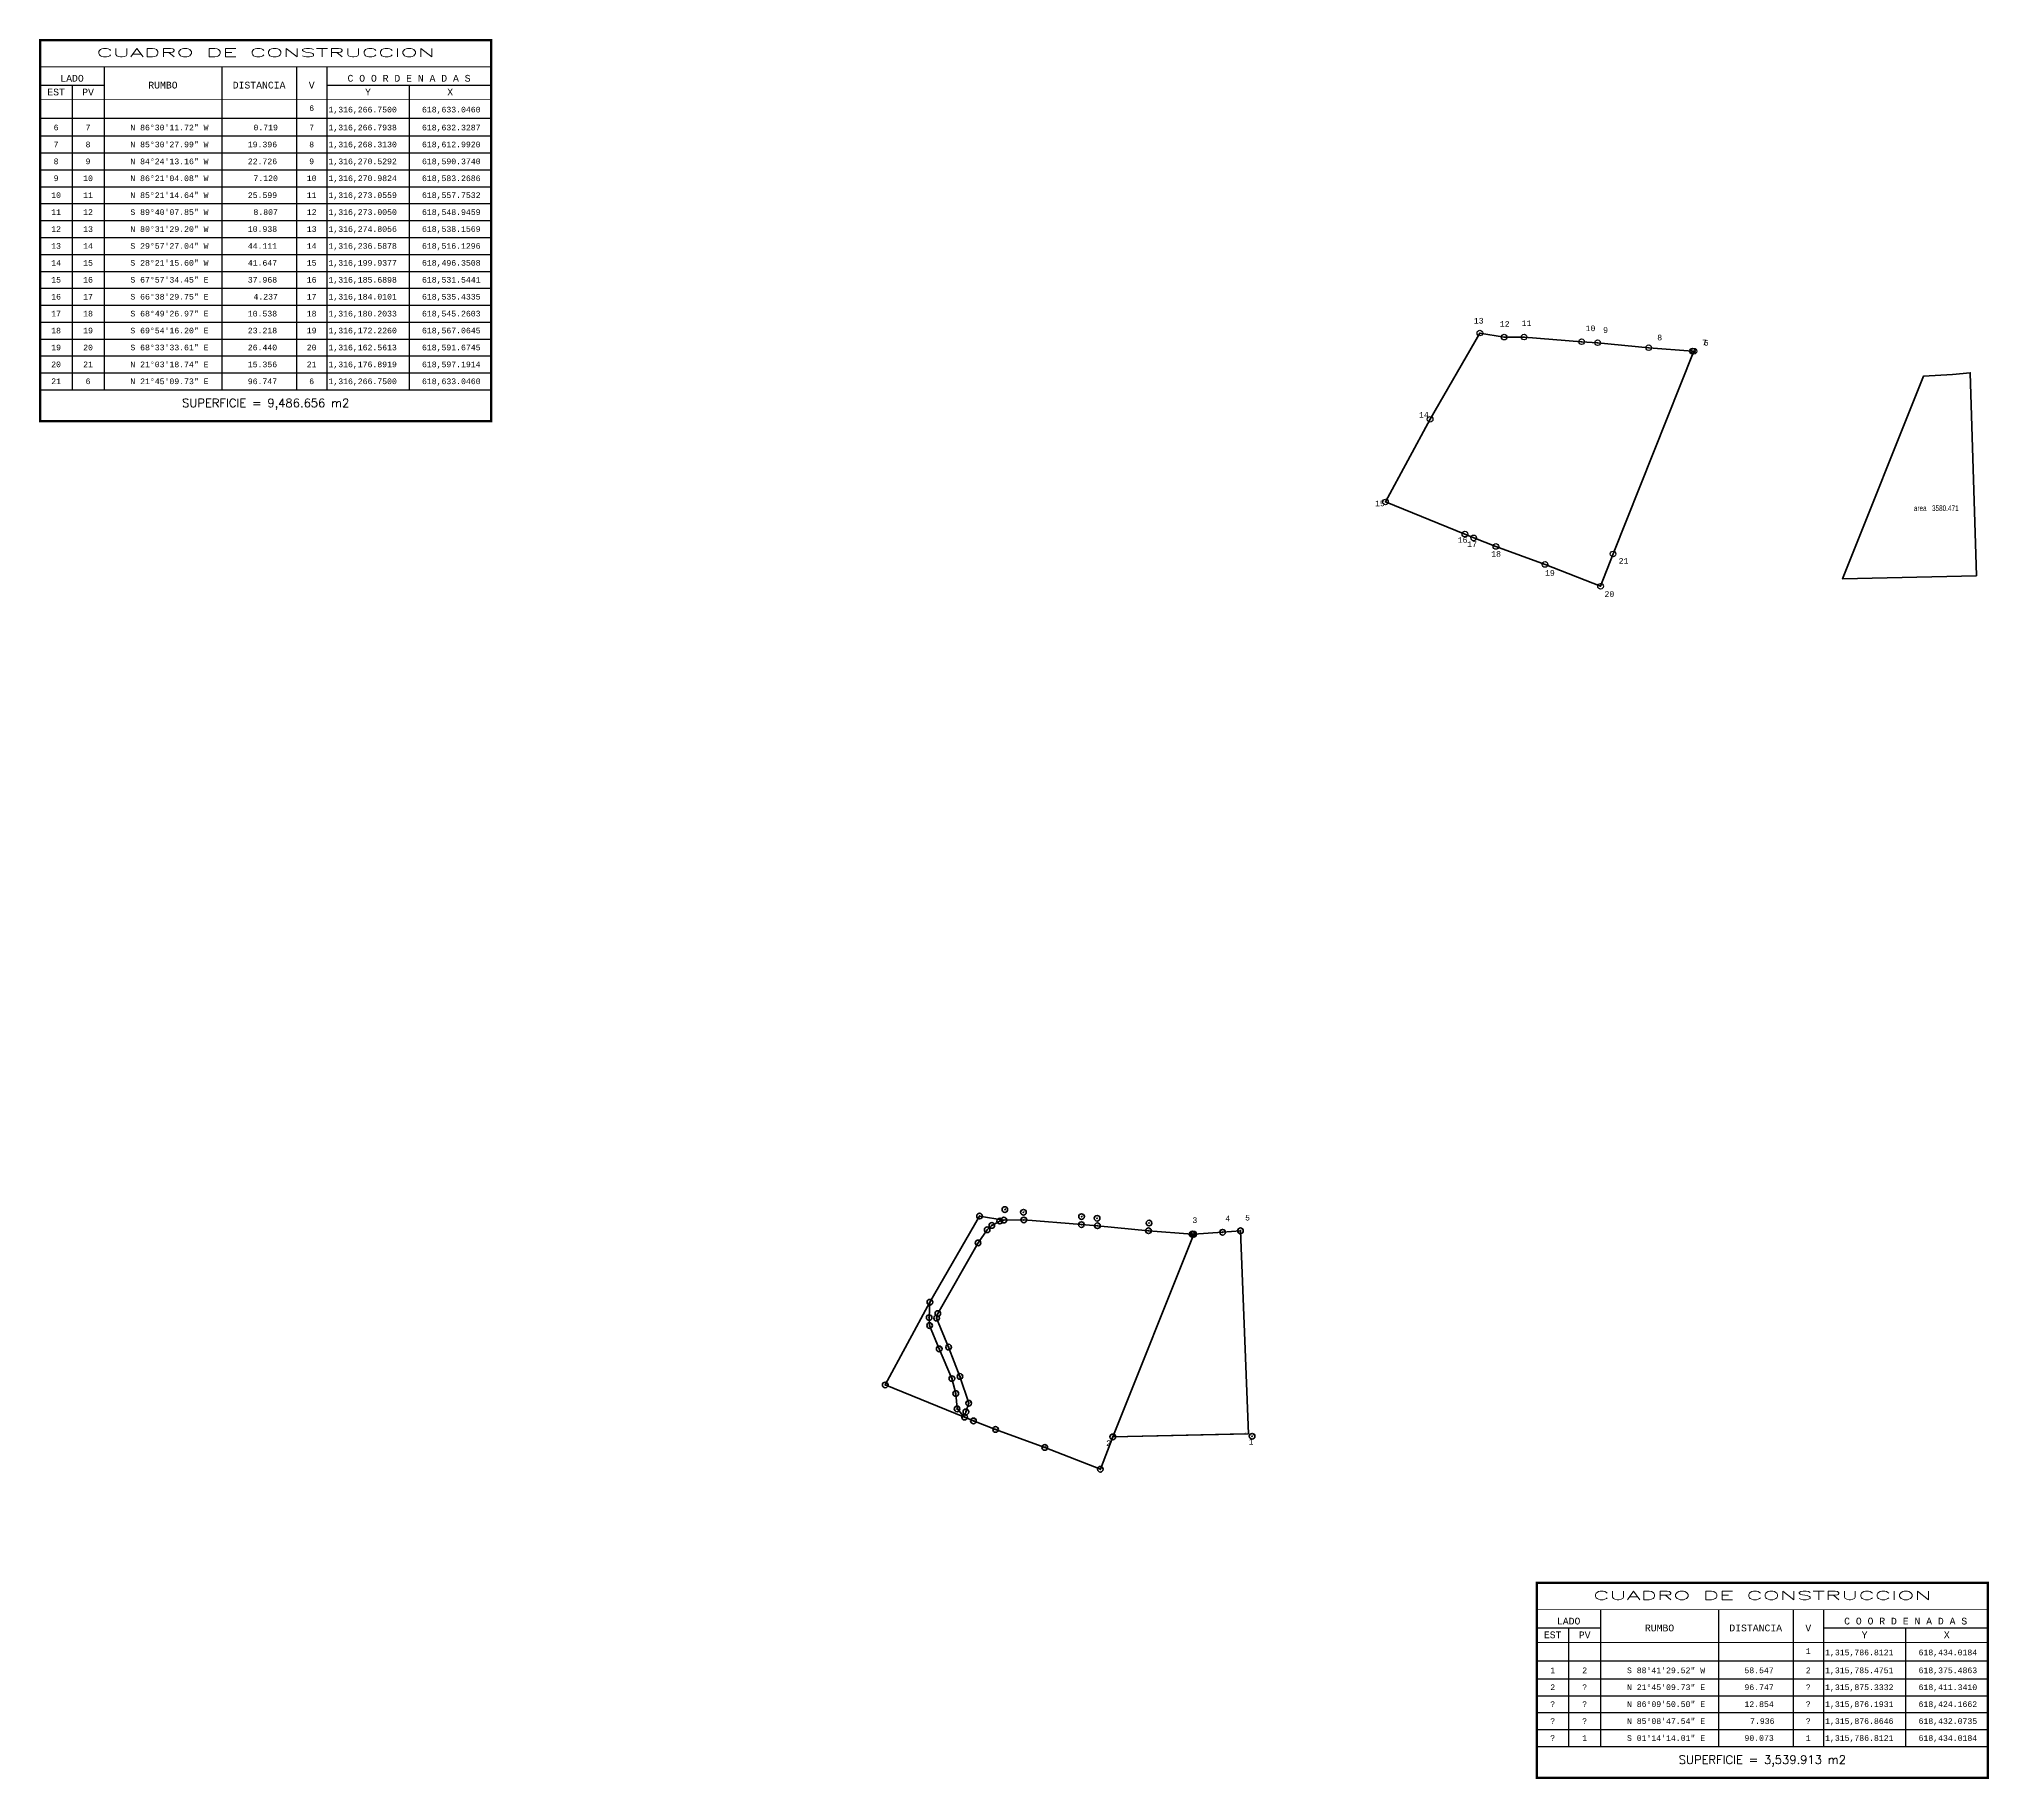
# Model space of a CAD drawing. Header units: millimetres. Extents: x 617900 to 618764, y 1315634 to 1316405.
import ezdxf
from ezdxf.enums import TextEntityAlignment as Align

# ---------------------------------------------------------------- set-up
doc = ezdxf.new("R2010")
doc.units = ezdxf.units.MM
doc.header["$PDMODE"] = 32
doc.header["$PDSIZE"] = 2.5
doc.layers.get('0').update_dxf_attribs({"color": 1, "linetype": 'CONTINUOUS', "lineweight": 100})
for name, color, linetype in [('CVL_CUADCON', 1, 'CONTINUOUS'), ('CVL_CUADCON_LIN', 8, 'CONTINUOUS'), ('CVL_CUADCON_TIT', 1, 'CONTINUOUS'), ('CVL_CUADCON_TX', 2, 'CONTINUOUS'), ('CVL_PUNTO', 2, 'CONTINUOUS'), ('CVL_PUNTO_NUM', 2, 'CONTINUOUS')]:
    doc.layers.add(name, color=color, linetype=linetype)
for name, color, linetype, lineweight in [('Line', 250, 'CONTINUOUS', 100), ('Point', 5, 'CONTINUOUS', 100), ('Point_Name', 1, 'CONTINUOUS', 100)]:
    doc.layers.add(name, color=color, linetype=linetype, lineweight=lineweight)
doc.styles.add('HUECA1', font='hueca1.shx')
doc.styles.add('MONOTXT4', font='monotxt4.shx')
doc.styles.get("Standard").update_dxf_attribs({"font": 'arial.ttf', "width": 0.65})

msp = doc.modelspace()

# ---------------------------------------------------------------- linework, layer by layer
at = {"color": 1}
for points in [[(618633.05, 1316266.75), (618632.33, 1316266.79), (618612.99, 1316268.31), (618590.37, 1316270.53), (618583.27, 1316270.98), (618557.75, 1316273.06), (618548.95, 1316273), (618538.16, 1316274.81), (618516.13, 1316236.59)], [(618516.13, 1316236.59), (618496.35, 1316199.94), (618531.54, 1316185.69), (618535.43, 1316184.01), (618545.26, 1316180.2), (618567.06, 1316172.23), (618591.67, 1316162.56), (618597.19, 1316176.89)], [(618411.34, 1315875.33), (618410.62, 1315875.38), (618391.29, 1315876.9), (618368.67, 1315879.11), (618361.56, 1315879.57), (618336.05, 1315881.64), (618327.24, 1315881.59), (618316.45, 1315883.39), (618294.42, 1315845.17)], [(618294.42, 1315845.17), (618274.65, 1315808.52), (618309.84, 1315794.27), (618313.73, 1315792.59), (618323.56, 1315788.79), (618345.36, 1315780.81), (618369.97, 1315771.14), (618375.49, 1315785.48)]]:
    msp.add_lwpolyline(points, dxfattribs=at)
for points in [[(618597.19, 1316176.89), (618633.05, 1316266.75)], [(618375.49, 1315785.48), (618411.34, 1315875.33)]]:
    msp.add_lwpolyline(points)
at = {"color": 0}
for points in [[(618758.33, 1316167.15), (618755.49, 1316257.19), (618747.58, 1316256.51), (618734.75, 1316255.65), (618698.9, 1316165.8), (618758.33, 1316167.15)], [(618435.69, 1315786.85), (618432.07, 1315876.86), (618424.17, 1315876.19), (618411.34, 1315875.33), (618375.49, 1315785.48), (618435.69, 1315786.85)]]:
    msp.add_lwpolyline(points, dxfattribs=at)
at = {"layer": 'CVL_CUADCON', "color": 1, "linetype": 'Continuous', "const_width": 1, "flags": 128}
for points in [[(617900.11, 1316404.67), (618100.05, 1316404.67), (618100.05, 1316235.75), (617900.11, 1316235.75)], [(618563.37, 1315720.75), (618763.3, 1315720.75), (618763.3, 1315634.33), (618563.37, 1315634.33)]]:
    msp.add_lwpolyline(points, close=True, dxfattribs=at)
at = {"layer": 'CVL_CUADCON', "color": 1, "linetype": 'Continuous', "const_width": 0.375, "flags": 128}
for points in [[(617900.11, 1316392.8), (618100.05, 1316392.8)], [(617900.11, 1316378.25), (618100.05, 1316378.25)], [(617900.11, 1316249.67), (618100.05, 1316249.67)], [(618563.37, 1315708.88), (618763.3, 1315708.88)], [(618563.37, 1315694.33), (618763.3, 1315694.33)], [(618563.37, 1315648.25), (618763.3, 1315648.25)]]:
    msp.add_lwpolyline(points, dxfattribs=at)
at = {"layer": 'CVL_CUADCON_LIN', "color": 8, "linetype": 'Continuous'}
for p, q in [((617928.44, 1316392.8), (617928.44, 1316249.67)), ((617980.61, 1316392.8), (617980.61, 1316249.67)), ((618013.72, 1316392.8), (618013.72, 1316249.67)), ((618027.19, 1316392.8), (618027.19, 1316249.67)), ((617900.11, 1316384.73), (617928.44, 1316384.73)), ((617914.26, 1316384.73), (617914.26, 1316249.67)), ((618027.19, 1316384.73), (618100.05, 1316384.73)), ((618063.62, 1316384.73), (618063.62, 1316249.67)), ((617900.11, 1316370.11), (618100.05, 1316370.11)), ((617900.11, 1316362.17), (618100.05, 1316362.17)), ((617900.11, 1316354.67), (618100.05, 1316354.67)), ((617900.11, 1316347.17), (618100.05, 1316347.17)), ((617900.11, 1316339.67), (618100.05, 1316339.67)), ((617900.11, 1316332.17), (618100.05, 1316332.17)), ((617900.11, 1316324.67), (618100.05, 1316324.67)), ((617900.11, 1316317.17), (618100.05, 1316317.17)), ((617900.11, 1316309.67), (618100.05, 1316309.67)), ((617900.11, 1316302.17), (618100.05, 1316302.17)), ((617900.11, 1316294.67), (618100.05, 1316294.67)), ((617900.11, 1316287.17), (618100.05, 1316287.17)), ((617900.11, 1316279.67), (618100.05, 1316279.67)), ((617900.11, 1316272.17), (618100.05, 1316272.17)), ((617900.11, 1316264.67), (618100.05, 1316264.67)), ((617900.11, 1316257.17), (618100.05, 1316257.17)), ((617900.11, 1316249.67), (618100.05, 1316249.67)), ((618591.69, 1315708.88), (618591.69, 1315648.25)), ((618643.87, 1315708.88), (618643.87, 1315648.25)), ((618676.98, 1315708.88), (618676.98, 1315648.25)), ((618690.44, 1315708.88), (618690.44, 1315648.25)), ((618563.37, 1315700.81), (618591.69, 1315700.81)), ((618577.52, 1315700.81), (618577.52, 1315648.25)), ((618690.44, 1315700.81), (618763.3, 1315700.81)), ((618726.87, 1315700.81), (618726.87, 1315648.25)), ((618563.37, 1315686.19), (618763.3, 1315686.19)), ((618563.37, 1315678.25), (618763.3, 1315678.25)), ((618563.37, 1315670.75), (618763.3, 1315670.75)), ((618563.37, 1315663.25), (618763.3, 1315663.25)), ((618563.37, 1315655.75), (618763.3, 1315655.75)), ((618563.37, 1315648.25), (618763.3, 1315648.25))]:
    msp.add_line(p, q, dxfattribs=at)
at = {"layer": 'CVL_CUADCON_TIT'}
for points in [[(618309.84, 1315794.27), (618310.4, 1315796.56), (618311.62, 1315800.4), (618307.76, 1315812.29), (618302.75, 1315825.3), (618297.43, 1315838.15), (618297.95, 1315840.18), (618315.78, 1315871.5), (618319.82, 1315877.31), (618321.88, 1315879.22), (618325.38, 1315881.17), (618327.24, 1315881.59)], [(618309.84, 1315794.27), (618306.46, 1315797.92), (618305.91, 1315804.72), (618304.17, 1315811.32), (618298.57, 1315824.49), (618294.32, 1315834.85), (618294.11, 1315838.36), (618294.42, 1315845.17)]]:
    msp.add_lwpolyline(points, dxfattribs=at)
at = {"layer": 'CVL_PUNTO', "color": 2}
for p in [(618538.16, 1316274.81), (618548.95, 1316273), (618557.75, 1316273.06), (618583.27, 1316270.98), (618590.37, 1316270.53), (618612.99, 1316268.31), (618632.33, 1316266.79), (618633.05, 1316266.75), (618516.13, 1316236.59), (618496.35, 1316199.94), (618531.54, 1316185.69), (618535.43, 1316184.01), (618545.26, 1316180.2), (618597.19, 1316176.89), (618567.06, 1316172.23), (618591.67, 1316162.56), (618411.34, 1315875.33), (618424.17, 1315876.19), (618432.07, 1315876.86), (618375.49, 1315785.48)]:
    msp.add_point(p, dxfattribs=at)
at = {"layer": 'Line'}
for points in [[(618633.05, 1316266.75, 0), (618632.33, 1316266.79, 0), (618612.99, 1316268.31, 0), (618590.37, 1316270.53, 0), (618583.27, 1316270.98, 0), (618557.75, 1316273.06, 0), (618548.95, 1316273, 0)], [(618304.17, 1315811.32, 0), (618305.91, 1315804.72, 0), (618306.46, 1315797.92, 0), (618309.84, 1315794.27, 0), (618310.4, 1315796.56, 0), (618311.62, 1315800.4, 0), (618307.76, 1315812.29, 0), (618302.75, 1315825.3, 0), (618297.43, 1315838.15, 0), (618297.95, 1315840.18, 0), (618315.78, 1315871.5, 0), (618319.82, 1315877.31, 0), (618321.88, 1315879.22, 0), (618325.38, 1315881.17, 0)], [(618327.24, 1315881.59, 0), (618325.38, 1315881.17, 0)], [(618411.34, 1315875.33, 0), (618410.62, 1315875.38, 0), (618391.29, 1315876.9, 0), (618368.67, 1315879.11, 0), (618361.56, 1315879.57, 0), (618336.05, 1315881.64, 0), (618327.24, 1315881.59, 0)], [(618424.17, 1315876.19, 0), (618411.34, 1315875.33, 0)], [(618411.34, 1315875.33, 0), (618411.34, 1315875.33, 0)], [(618432.07, 1315876.86, 0), (618424.17, 1315876.19, 0)], [(618294.42, 1315845.17, 0), (618294.11, 1315838.36, 0), (618294.32, 1315834.85, 0), (618298.57, 1315824.49, 0), (618304.17, 1315811.32, 0)], [(618274.65, 1315808.52, 0), (618274.65, 1315808.52, 0)], [(618274.65, 1315808.52, 0), (618309.84, 1315794.27, 0)], [(618313.73, 1315792.59, 0), (618309.84, 1315794.27, 0)], [(618313.73, 1315792.59, 0), (618313.73, 1315792.59, 0)], [(618369.97, 1315771.14, 0), (618345.36, 1315780.81, 0), (618323.56, 1315788.79, 0), (618313.73, 1315792.59, 0)], [(618369.97, 1315771.14, 0), (618375.49, 1315785.48, 0), (618434.02, 1315786.81, 0)]]:
    msp.add_polyline3d(points, dxfattribs=at)
at = {"layer": 'Point'}
for p in [(618316.45, 1315883.39, 37.51), (618325.38, 1315881.17, 37.73), (618327.24, 1315881.59, 37.36), (618327.65, 1315886.26, 37.5), (618335.91, 1315885.05, 37.4), (618336.05, 1315881.64, 37.25), (618361.56, 1315879.57, 37.74), (618361.63, 1315883.13, 37.47), (618368.53, 1315882.38, 37.69), (618391.56, 1315880.3, 37.55), (618315.78, 1315871.5, 37.68), (618319.82, 1315877.31, 37.48), (618321.88, 1315879.22, 37.43), (618368.67, 1315879.11, 37.74), (618391.29, 1315876.9, 37.5), (618410.62, 1315875.38, 36.04), (618411.34, 1315875.33, 36.01), (618424.17, 1315876.19, 35.08), (618432.07, 1315876.86, 34.64), (618294.42, 1315845.17, 39.33), (618294.11, 1315838.36, 39.78), (618297.43, 1315838.15, 39.7), (618297.95, 1315840.18, 39.65), (618294.32, 1315834.85, 39.92), (618298.57, 1315824.49, 40.03), (618302.75, 1315825.3, 39.77), (618304.17, 1315811.32, 40.18), (618307.76, 1315812.29, 40.09), (618274.65, 1315808.52, 41.72), (618305.91, 1315804.72, 40.68), (618306.46, 1315797.92, 40.79), (618309.84, 1315794.27, 40.67), (618310.4, 1315796.56, 40.49), (618311.62, 1315800.4, 40.27), (618313.73, 1315792.59, 40.57), (618323.56, 1315788.79, 40.64), (618375.49, 1315785.48, 35.92), (618437.23, 1315785.76, 34.89), (618345.36, 1315780.81, 38.16), (618369.97, 1315771.14, 37.25)]:
    msp.add_point(p, dxfattribs=at)

# ---------------------------------------------------------------- texts
at = {"insert": (618729.71, 1316198.42), "char_height": 2.5, "width": 16.924, "attachment_point": 1}
msp.add_mtext(' area   3580.471', dxfattribs=at)
at = {"layer": 'CVL_CUADCON_TIT', "color": 1, "style": 'HUECA1', "width": 1.758658}
for p, p2 in [((617925.11, 1316397.24), (618075.05, 1316397.24)), ((618588.37, 1315713.32), (618738.3, 1315713.32))]:
    msp.add_text('CUADRO DE CONSTRUCCION', height=3.75, dxfattribs=at).set_placement(p, p2, align=Align.FIT)
at = {"layer": 'CVL_CUADCON_TIT', "color": 1, "style": 'MONOTXT4'}
for s, p in [('EST', (617907.19, 1316380.16)), ('LADO', (617914.26, 1316386.25)), ('PV', (617921.36, 1316380.16)), ('C O O R D E N A D A S', (618063.61, 1316386.25)), ('Y', (618045.41, 1316380.16)), ('X', (618081.84, 1316380.16)), ('EST', (618570.44, 1315696.24)), ('LADO', (618577.52, 1315702.33)), ('PV', (618584.62, 1315696.24)), ('C O O R D E N A D A S', (618726.87, 1315702.33)), ('Y', (618708.67, 1315696.24)), ('X', (618745.09, 1315696.24))]:
    msp.add_text(s, height=3, dxfattribs=at).set_placement(p, align=Align.CENTER)
at = {"layer": 'CVL_CUADCON_TIT', "color": 1}
for s, height, style, p in [('RUMBO', 3, 'MONOTXT4', (617954.54, 1316384.72)), ('DISTANCIA', 3, 'MONOTXT4', (617997.16, 1316384.72)), ('V', 3, 'MONOTXT4', (618020.46, 1316384.72)), ('SUPERFICIE = 9,486.656 m2', 3.75, 'HUECA1', (618000.08, 1316243.25)), ('RUMBO', 3, 'MONOTXT4', (618617.79, 1315700.8)), ('DISTANCIA', 3, 'MONOTXT4', (618660.42, 1315700.8)), ('V', 3, 'MONOTXT4', (618683.72, 1315700.8)), ('SUPERFICIE = 3,539.913 m2', 3.75, 'HUECA1', (618663.34, 1315641.83))]:
    msp.add_text(s, height=height, dxfattribs=dict(at, style=style)).set_placement(p, align=Align.MIDDLE)
at = {"layer": 'CVL_CUADCON_TX', "color": 2, "style": 'MONOTXT4'}
for s, p in [('6', (618020.45, 1316373.24)), ('6', (617907.19, 1316364.67)), ('7', (617921.35, 1316364.67)), ('7', (618020.45, 1316364.67)), ('7', (617907.19, 1316357.17)), ('8', (617921.35, 1316357.17)), ('8', (618020.45, 1316357.17)), ('8', (617907.19, 1316349.67)), ('9', (617921.35, 1316349.67)), ('9', (618020.45, 1316349.67)), ('9', (617907.19, 1316342.17)), ('10', (617921.35, 1316342.17)), ('10', (618020.45, 1316342.17)), ('10', (617907.19, 1316334.67)), ('11', (617921.35, 1316334.67)), ('11', (618020.45, 1316334.67)), ('11', (617907.19, 1316327.17)), ('12', (617907.19, 1316319.67)), ('12', (617921.35, 1316327.17)), ('13', (617921.35, 1316319.67)), ('12', (618020.45, 1316327.17)), ('13', (618020.45, 1316319.67)), ('13', (617907.19, 1316312.17)), ('14', (617921.35, 1316312.17)), ('14', (618020.45, 1316312.17)), ('14', (617907.19, 1316304.67)), ('15', (617921.35, 1316304.67)), ('15', (618020.45, 1316304.67)), ('15', (617907.19, 1316297.17)), ('16', (617921.35, 1316297.17)), ('16', (618020.45, 1316297.17)), ('16', (617907.19, 1316289.67)), ('17', (617921.35, 1316289.67)), ('17', (618020.45, 1316289.67)), ('17', (617907.19, 1316282.17)), ('18', (617921.35, 1316282.17)), ('18', (618020.45, 1316282.17)), ('18', (617907.19, 1316274.67)), ('19', (617907.19, 1316267.17)), ('20', (617921.35, 1316267.17)), ('19', (617921.35, 1316274.67)), ('20', (618020.45, 1316267.17)), ('19', (618020.45, 1316274.67)), ('20', (617907.19, 1316259.67)), ('21', (617921.35, 1316259.67)), ('21', (618020.45, 1316259.67)), ('21', (617907.19, 1316252.17)), ('6', (617921.35, 1316252.17)), ('6', (618020.45, 1316252.17)), ('1', (618683.71, 1315689.32)), ('1', (618570.44, 1315680.75)), ('2', (618584.61, 1315680.75)), ('2', (618683.71, 1315680.75)), ('2', (618570.44, 1315673.25)), ('?', (618584.61, 1315673.25)), ('?', (618683.71, 1315673.25)), ('?', (618570.44, 1315665.75)), ('?', (618584.61, 1315665.75)), ('?', (618683.71, 1315665.75)), ('?', (618570.44, 1315658.25)), ('?', (618584.61, 1315658.25)), ('?', (618683.71, 1315658.25)), ('?', (618570.44, 1315650.75)), ('1', (618584.61, 1315650.75)), ('1', (618683.71, 1315650.75))]:
    msp.add_text(s, height=2.5, dxfattribs=at).set_placement(p, align=Align.CENTER)
for s, p in [('1,316,266.7500', (618027.91, 1316372.61)), ('618,633.0460', (618069.34, 1316372.61)), ('N 86%%d30\'11.72" W', (617940.11, 1316364.67)), ('0.719', (617994.66, 1316364.67)), ('1,316,266.7938', (618027.91, 1316364.67)), ('618,632.3287', (618069.34, 1316364.67)), ('N 85%%d30\'27.99" W', (617940.11, 1316357.17)), ('19.396', (617992.16, 1316357.17)), ('1,316,268.3130', (618027.91, 1316357.17)), ('618,612.9920', (618069.34, 1316357.17)), ('N 84%%d24\'13.16" W', (617940.11, 1316349.67)), ('22.726', (617992.16, 1316349.67)), ('1,316,270.5292', (618027.91, 1316349.67)), ('618,590.3740', (618069.34, 1316349.67)), ('N 86%%d21\'04.08" W', (617940.11, 1316342.17)), ('7.120', (617994.66, 1316342.17)), ('1,316,270.9824', (618027.91, 1316342.17)), ('618,583.2686', (618069.34, 1316342.17)), ('N 85%%d21\'14.64" W', (617940.11, 1316334.67)), ('25.599', (617992.16, 1316334.67)), ('1,316,273.0559', (618027.91, 1316334.67)), ('618,557.7532', (618069.34, 1316334.67)), ('S 89%%d40\'07.85" W', (617940.11, 1316327.17)), ('N 80%%d31\'29.20" W', (617940.11, 1316319.67)), ('10.938', (617992.16, 1316319.67)), ('8.807', (617994.66, 1316327.17)), ('1,316,273.0050', (618027.91, 1316327.17)), ('1,316,274.8056', (618027.91, 1316319.67)), ('618,548.9459', (618069.34, 1316327.17)), ('618,538.1569', (618069.34, 1316319.67)), ('S 29%%d57\'27.04" W', (617940.11, 1316312.17)), ('44.111', (617992.16, 1316312.17)), ('1,316,236.5878', (618027.91, 1316312.17)), ('618,516.1296', (618069.34, 1316312.17)), ('S 28%%d21\'15.60" W', (617940.11, 1316304.67)), ('41.647', (617992.16, 1316304.67)), ('1,316,199.9377', (618027.91, 1316304.67)), ('618,496.3508', (618069.34, 1316304.67)), ('S 67%%d57\'34.45" E', (617940.11, 1316297.17)), ('37.968', (617992.16, 1316297.17)), ('1,316,185.6898', (618027.91, 1316297.17)), ('618,531.5441', (618069.34, 1316297.17)), ('S 66%%d38\'29.75" E', (617940.11, 1316289.67)), ('4.237', (617994.66, 1316289.67)), ('1,316,184.0101', (618027.91, 1316289.67)), ('618,535.4335', (618069.34, 1316289.67)), ('S 68%%d49\'26.97" E', (617940.11, 1316282.17)), ('10.538', (617992.16, 1316282.17)), ('1,316,180.2033', (618027.91, 1316282.17)), ('618,545.2603', (618069.34, 1316282.17)), ('S 69%%d54\'16.20" E', (617940.11, 1316274.67)), ('S 68%%d33\'33.61" E', (617940.11, 1316267.17)), ('23.218', (617992.16, 1316274.67)), ('26.440', (617992.16, 1316267.17)), ('1,316,172.2260', (618027.91, 1316274.67)), ('1,316,162.5613', (618027.91, 1316267.17)), ('618,567.0645', (618069.34, 1316274.67)), ('618,591.6745', (618069.34, 1316267.17)), ('N 21%%d03\'18.74" E', (617940.11, 1316259.67)), ('15.356', (617992.16, 1316259.67)), ('1,316,176.8919', (618027.91, 1316259.67)), ('618,597.1914', (618069.34, 1316259.67)), ('N 21%%d45\'09.73" E', (617940.11, 1316252.17)), ('96.747', (617992.16, 1316252.17)), ('1,316,266.7500', (618027.91, 1316252.17)), ('618,633.0460', (618069.34, 1316252.17)), ('1,315,786.8121', (618691.17, 1315688.69)), ('618,434.0184', (618732.59, 1315688.69)), ('S 88%%d41\'29.52" W', (618603.37, 1315680.75)), ('58.547', (618655.42, 1315680.75)), ('1,315,785.4751', (618691.17, 1315680.75)), ('618,375.4863', (618732.59, 1315680.75)), ('N 21%%d45\'09.73" E', (618603.37, 1315673.25)), ('96.747', (618655.42, 1315673.25)), ('1,315,875.3332', (618691.17, 1315673.25)), ('618,411.3410', (618732.59, 1315673.25)), ('N 86%%d09\'50.50" E', (618603.37, 1315665.75)), ('12.854', (618655.42, 1315665.75)), ('1,315,876.1931', (618691.17, 1315665.75)), ('618,424.1662', (618732.59, 1315665.75)), ('N 85%%d08\'47.54" E', (618603.37, 1315658.25)), ('7.936', (618657.92, 1315658.25)), ('1,315,876.8646', (618691.17, 1315658.25)), ('618,432.0735', (618732.59, 1315658.25)), ('S 01%%d14\'14.01" E', (618603.37, 1315650.75)), ('90.073', (618655.42, 1315650.75)), ('1,315,786.8121', (618691.17, 1315650.75)), ('618,434.0184', (618732.59, 1315650.75))]:
    msp.add_text(s, height=2.5, dxfattribs=at).set_placement(p)
at = {"layer": 'CVL_PUNTO_NUM', "color": 2, "style": 'MONOTXT4'}
for s, p in [('13', (618535.47, 1316279.03)), ('12', (618547.02, 1316277.62)), ('11', (618556.69, 1316277.94)), ('10', (618585.04, 1316275.66)), ('9', (618592.79, 1316274.9)), ('8', (618616.78, 1316271.58)), ('7', (618636.65, 1316269.31)), ('6', (618637.38, 1316269.25)), ('14', (618511.19, 1316237.33)), ('15', (618491.72, 1316198.05)), ('16', (618528.35, 1316181.84)), ('17', (618532.54, 1316179.93)), ('18', (618543.2, 1316175.65)), ('21', (618599.68, 1316172.56)), ('19', (618567.04, 1316167.23)), ('20', (618593.4, 1316157.87)), ('3', (618410.77, 1315880.3)), ('4', (618425.35, 1315881.05)), ('5', (618434.14, 1315881.42)), ('2', (618372.54, 1315781.44)), ('1', (618435.67, 1315782.09))]:
    msp.add_text(s, height=2.5, dxfattribs=at).set_placement(p)
at = {"layer": 'Point_Name'}
for s, p in [('2p17', (618316.45, 1315883.64)), ('cp18', (618325.38, 1315881.42)), ('2p15', (618327.24, 1315881.84)), ('cp16', (618327.65, 1315886.51)), ('cp14', (618335.91, 1315885.3)), ('2p13', (618336.05, 1315881.89)), ('cp12', (618361.63, 1315883.38)), ('cp10', (618368.53, 1315882.63)), ('cp8', (618391.56, 1315880.55)), ('cp21', (618315.78, 1315871.75)), ('cp20', (618319.82, 1315877.56)), ('cp19', (618321.88, 1315879.47)), ('2p11', (618361.56, 1315879.82)), ('2cp9', (618368.67, 1315879.36)), ('2p7', (618391.29, 1315877.15)), ('2p6', (618410.62, 1315875.63)), ('p5', (618411.34, 1315875.58)), ('p4', (618424.17, 1315876.44)), ('p3', (618432.07, 1315877.11)), ('cp34', (618294.11, 1315838.61)), ('2p33', (618294.42, 1315845.42)), ('cp23', (618297.43, 1315838.4)), ('cp22', (618297.95, 1315840.43)), ('cp35', (618294.32, 1315835.1)), ('cp25', (618298.57, 1315824.74)), ('cp24', (618302.75, 1315825.55)), ('cp26', (618304.17, 1315811.57)), ('cp27', (618307.76, 1315812.54)), ('2p36', (618274.65, 1315808.77)), ('cp29', (618305.91, 1315804.97)), ('cp30', (618306.46, 1315798.17)), ('2p32', (618309.84, 1315794.52)), ('cp31', (618310.4, 1315796.81)), ('cp28', (618311.62, 1315800.65)), ('2p37', (618313.73, 1315792.84)), ('2p38', (618323.56, 1315789.04)), ('2p41', (618375.49, 1315785.73)), ('p2', (618434.02, 1315787.06)), ('p1', (618437.23, 1315786.01)), ('2p39', (618345.36, 1315781.06)), ('2p40', (618369.97, 1315771.39))]:
    msp.add_text(s, height=0.5, dxfattribs=at).set_placement(p)

doc.saveas('drawing.dxf')
